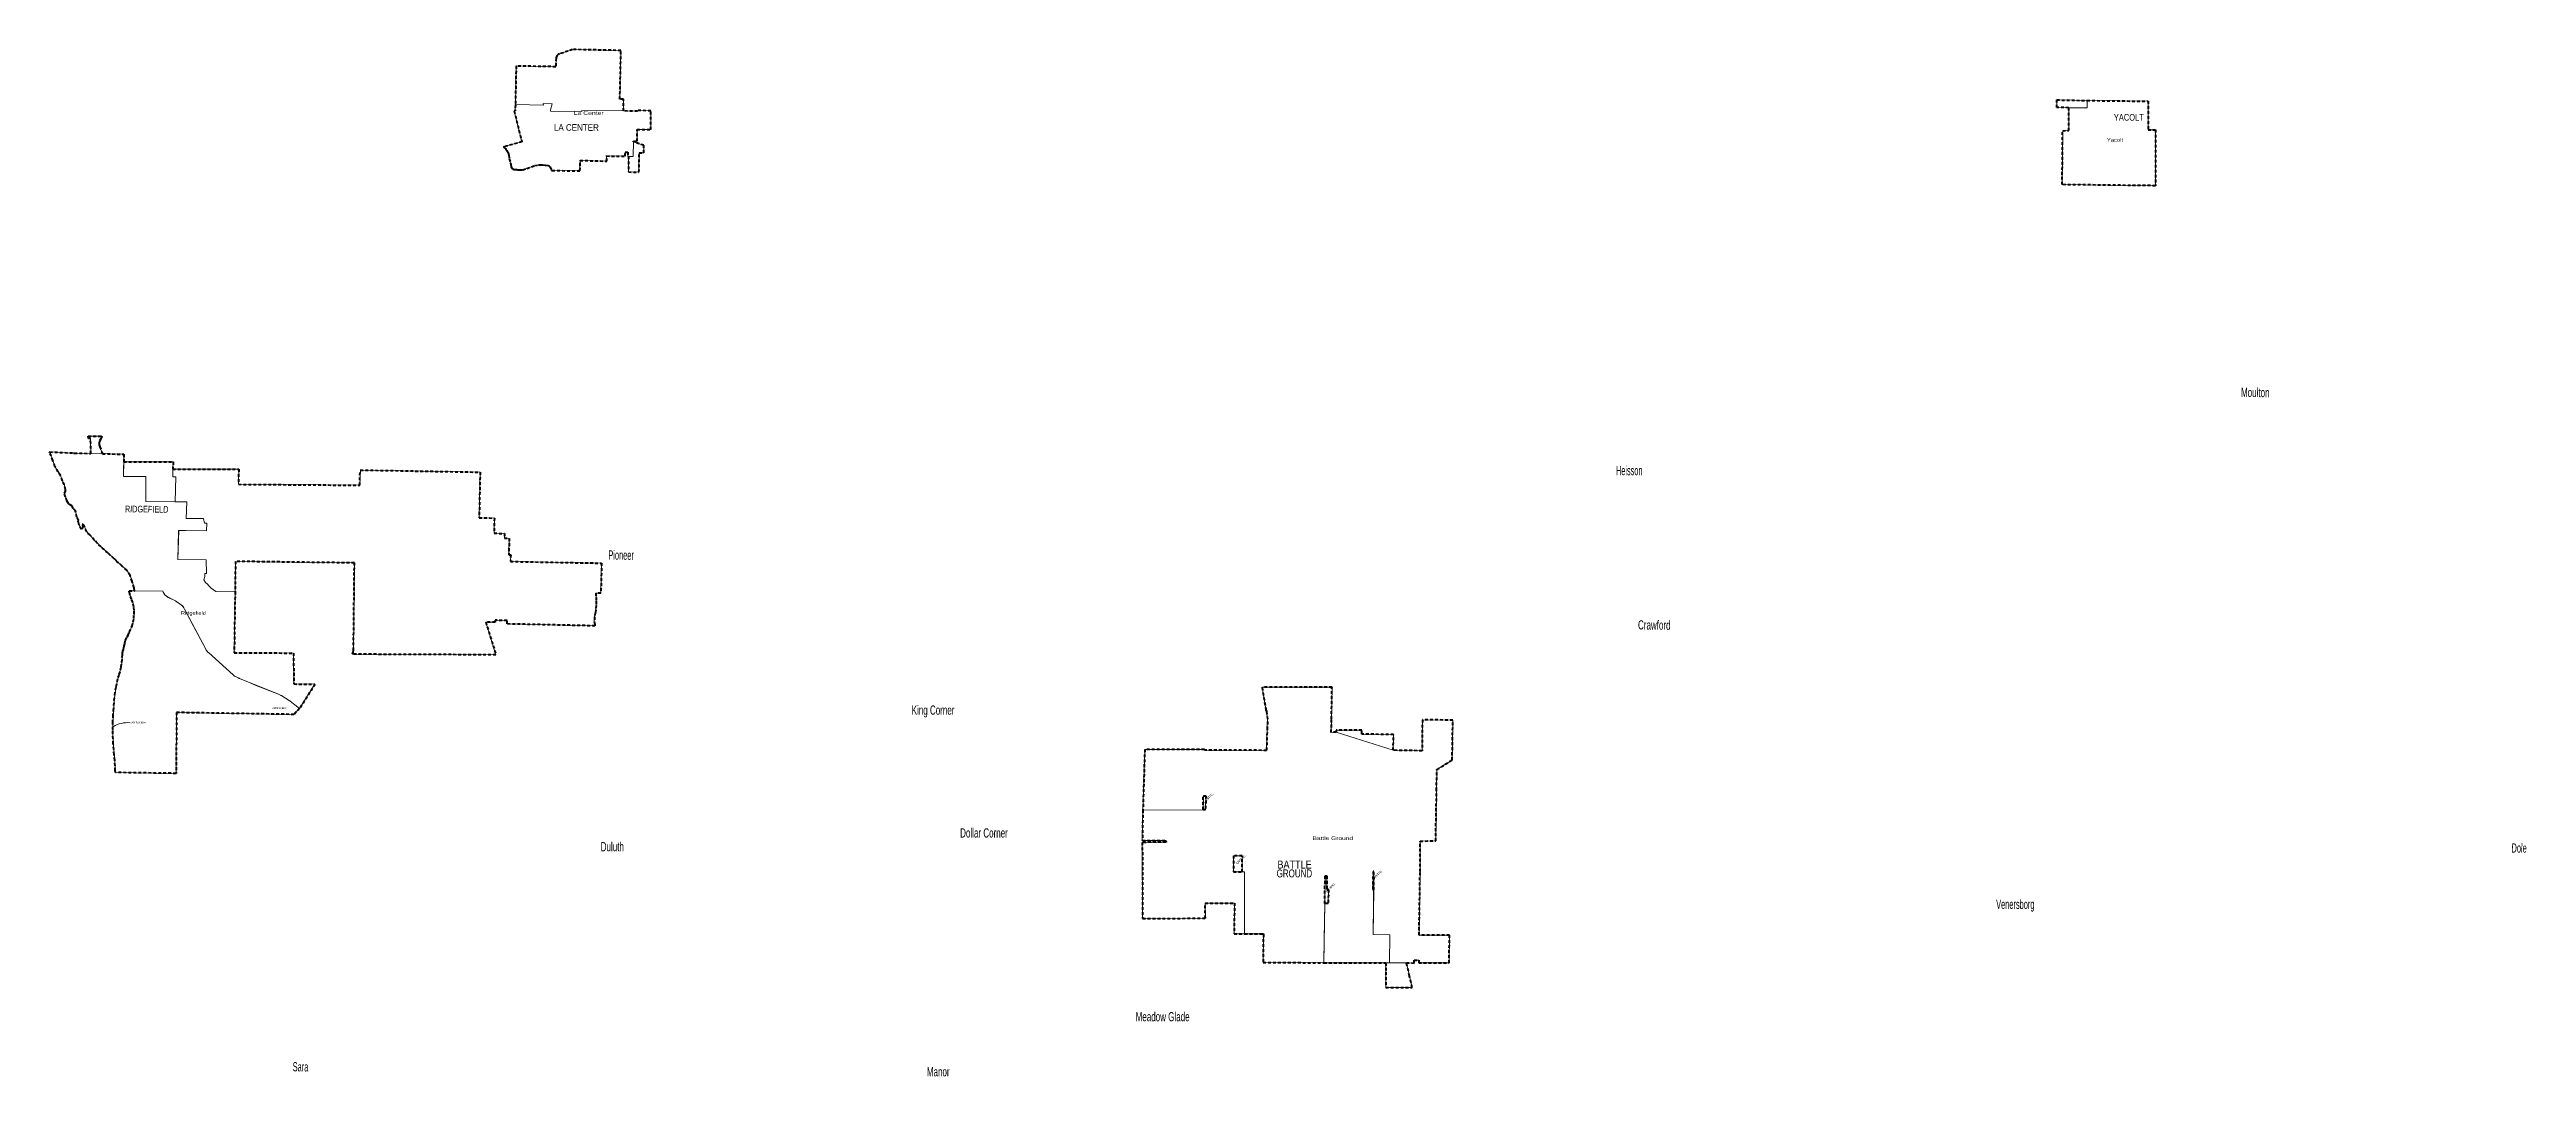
# Model space of a CAD drawing. Header units: feet. Extents: x -903180 to 1023491, y -707744 to 564635.
# Drawn here: x -447946 to -340563, y -636031 to -591494 of the extents above; entities that cross this region are included whole.
import ezdxf

# ---------------------------------------------------------------- set-up
doc = ezdxf.new("R2010")
doc.units = ezdxf.units.FT
doc.header["$LTSCALE"] = 80
doc.linetypes.add('SHORT_DASHED', pattern=[2.7, 1.5, -1.2])
for name, color, linetype, lineweight in [('1', 7, 'Continuous', 13), ('13', 7, 'SHORT_DASHED', 40), ('58', 7, 'Continuous', 13)]:
    doc.layers.add(name, color=color, linetype=linetype, lineweight=lineweight)
for name, color, linetype in [('14', 7, 'Continuous'), ('16', 7, 'Continuous'), ('36', 7, 'Continuous')]:
    doc.layers.add(name, color=color, linetype=linetype)

msp = doc.modelspace()

# ---------------------------------------------------------------- texts
at = {"layer": '1'}
for p in [(-444406.75, -620714.23), (-438291.7, -620089.81)]:
    msp.add_text('(APPROX BDY)', height=64, dxfattribs=at).set_placement(p)
at = {"layer": '14'}
for s, rotation, width, p in [('LA CENTER', 359.793, 0.9, (-426079.12, -595014.77)), ('RIDGEFIELD', 359.485, 0.75, (-444678.6, -611562.25))]:
    msp.add_text(s, height=288.5, rotation=rotation, dxfattribs=dict(at, width=width)).set_placement(p)
for s, height, width, p in [('YACOLT', 292.8, 0.8, (-358450.22, -594580.33)), ('GROUND', 345.6, 0.75, (-394747.57, -627397.54)), ('BATTLE', 345.6, 0.85, (-394711.97, -627014.26))]:
    msp.add_text(s, height=height, dxfattribs=dict(at, width=width)).set_placement(p)
at = {"layer": '16'}
for s, rotation, width, p in [('Moulton', 359.37, 0.65, (-352940.18, -606559.93)), ('Pioneer', 359.37, 0.6, (-423721.6, -613614.45)), ('Crawford', 359.37, 0.65, (-379082.13, -616643.89)), ('Dole', 359.351, 0.6, (-341212.07, -626319.18)), ('Sara', 359.37, 0.6, (-437406.51, -635807.03))]:
    msp.add_text(s, height=400, rotation=rotation, dxfattribs=dict(at, width=width)).set_placement(p)
for s, width, p in [('Heisson', 0.55, (-380037.61, -609954.25)), ('King Corner', 0.65, (-410568.71, -620341.73)), ('Duluth', 0.65, (-424051, -626266.05)), ('Dollar Corner', 0.65, (-408467.63, -625668.69)), ('Venersborg', 0.6, (-363552.28, -628763.25)), ('Meadow Glade', 0.65, (-400859.17, -633637.95)), ('Manor', 0.65, (-409910.79, -636025.55))]:
    msp.add_text(s, height=400, dxfattribs=dict(at, width=width)).set_placement(p)
at = {"layer": '36'}
for s, width, p in [('La Center', 1.4, (-425218.09, -594327.13)), ('Yacolt', 1.2, (-358755.25, -595493.74)), ('Ridgefield', 1.15, (-442246.18, -616008.45)), ('Battle Ground', 1.35, (-393190.98, -625777.93))]:
    msp.add_text(s, height=157.5, dxfattribs=dict(at, width=width)).set_placement(p)
at = {"layer": '36', "width": 1.35}
for p in [(-397880.31, -624185.18), (-396453.61, -626846.23), (-390551.89, -627525.25), (-392575.03, -628068.51)]:
    msp.add_text('Uninc.', height=113, rotation=45, dxfattribs=at).set_placement(p)

# ---------------------------------------------------------------- linework, layer by layer
at = {"layer": '1'}
msp.add_arc((-444543.91, -621967.48), 1281.3, 86.10675, 119.72474, dxfattribs=at)
at = {"layer": '13'}
msp.add_line((-445671.83, -608267.92), (-445691.76, -608306.52), dxfattribs=at)
for points in [[(-426178.04, -596745.88), (-426156.87, -596745.95), (-424948.66, -596750.32), (-424940.08, -596305.18), (-423786.59, -596334.35), (-423795.38, -596110.11), (-422990.4, -596125.75), (-422988.08, -595941.46), (-422872.33, -595944.82), (-422875.49, -596129.47), (-422844.13, -596129.62), (-422848.55, -596802.49), (-422390.98, -596815.37), (-422382.37, -595975.03), (-422183.7, -595975.73), (-422178.1, -595675.59), (-422176.36, -595647.79), (-422379.49, -595581.83), (-422633.98, -595503.6), (-422635.43, -595470.48), (-422475.28, -595472.62), (-422475.68, -594964.19), (-421870.68, -594966.79), (-421876.57, -594150.34), (-422457.8, -594141.86), (-422458.1, -594172.39), (-423068.55, -594156.81), (-423056.66, -593648.16), (-423221.63, -593645.04), (-423172.27, -591533.59), (-425271.43, -591493.96), (-425837.61, -591683.25), (-425893.96, -591707.44), (-425931.12, -591740.64), (-425956.61, -591773.78), (-425974.41, -591809.41), (-425984.91, -591844.12), (-425985.37, -591853.26), (-425987.33, -591868.9), (-426001, -592240.32), (-427717.77, -592207.91), (-427751.11, -593877.68), (-427751.3, -593897.5), (-427753.71, -594154.52), (-427802.98, -594153.38), (-427468.57, -595498.58), (-428244.5, -595703.87), (-428262.52, -595708.64), (-428244.5, -595727.57), (-428226.23, -595746.76), (-428208.11, -595754.54), (-428175.64, -595790.17), (-428167.29, -595818.11), (-428124.63, -595867.63), (-428110.07, -595911.52), (-428077.57, -595949.16), (-428035.91, -596078.82), (-428017.96, -596234.83), (-427961.8, -596404.37), (-427942.83, -596480.24), (-427939.56, -596582.36), (-427923.05, -596622.21), (-427898.71, -596647.93), (-427888.63, -596653.81), (-427842.14, -596689.27), (-427801.98, -596698.77), (-427669.85, -596699.05), (-427639.67, -596710.69), (-427557.53, -596715.63), (-427425.51, -596707.91), (-427258.01, -596653.66), (-426907.22, -596528.94), (-426753.42, -596500.91), (-426651.39, -596495.59), (-426575.25, -596500.6), (-426445.81, -596507.18), (-426328.7, -596525.46), (-426272.15, -596564.79), (-426257.87, -596586.64), (-426247.76, -596594.52), (-426187.25, -596725.88)], [(-356651.64, -597400.09), (-360690.91, -597353.46), (-360669.76, -595013.55), (-360407, -595009.64), (-360406.11, -594016.53), (-360925.66, -594006.22), (-360926.57, -593679.55), (-359605.27, -593705.76), (-356969.08, -593736.18), (-356969.95, -594970.59), (-356649.96, -594978.02)], [(-388788.7, -631110.18), (-388786.83, -630985.19), (-388586.81, -630985.74), (-388589.29, -631108.33), (-387273.17, -631102.95), (-387250.47, -629907.01), (-388570.48, -629896.22), (-388529.24, -627145.31), (-388526, -625820.23), (-387852.01, -625817.46), (-387815.51, -623636.88), (-387815.17, -623616.86), (-387800.84, -622719.03), (-387135.39, -622306.71), (-387108.84, -620577.41), (-388428.36, -620562.95), (-388444.78, -621907.08), (-389695.03, -621884.12), (-389676.3, -621204.4), (-391055.17, -621180.51), (-391056.13, -621011.52), (-392171.13, -621008.6), (-392168.74, -621104.57), (-392379.22, -621106.72), (-392368.38, -620520.29), (-392346.21, -619146.28), (-395371.65, -619146.22), (-395381.2, -619146.22), (-395377.72, -619166.22), (-395217.1, -620088.88), (-395213.26, -620110.95), (-395208.98, -620128.88), (-395192.03, -620199.81), (-395155.98, -620420.81), (-395143.23, -620644.36), (-395153.22, -620853.3), (-395154.41, -620878.22), (-395154.85, -620893.3), (-395185.25, -621888.1), (-397881.26, -621877.31), (-397880.79, -621853.93), (-400464.38, -621845.88), (-400544.23, -624478.34), (-400570.94, -625803.52), (-399543.63, -625792.98), (-399543.19, -625872.58), (-400571.09, -625877.67), (-400556.34, -629185.38), (-397837.93, -629166.31), (-397847.48, -628515.23), (-396577.46, -628516.05), (-396587.49, -629838.31), (-396135.49, -629839.65), (-395354.26, -629842.97), (-395320.76, -629843.12), (-395321.01, -629863.06), (-395336.51, -631088.06), (-392693.69, -631099.32), (-390012.85, -631106.08), (-390016.64, -631506.53), (-390017.48, -632170.37), (-388872.93, -632175.36), (-388987.06, -631675.05), (-389118.16, -631107.98)], [(-397924.23, -623860.23), (-397816.27, -623862.18), (-397828.36, -624461.99), (-397933.17, -624461.92)], [(-396235.49, -626456.2), (-396615.49, -626457.64), (-396615.49, -627157.65), (-396235.49, -627156.2)], [(-392512.67, -628534.73), (-392660.4, -628534.52), (-392644.83, -627334.55), (-392569.83, -627334.76), (-392577.61, -627934.74), (-392500.27, -627933.55)], [(-390577.48, -627938.01), (-390537.48, -627937.95), (-390527.14, -627142.09), (-390567.15, -627142.09)]]:
    msp.add_lwpolyline(points, close=True, dxfattribs=at)
for points in [[(-442460.97, -622886.2), (-445082.19, -622849.76), (-445098.18, -622766.79), (-445106.19, -622562.47), (-445120.2, -622324.1), (-445146.22, -622069.69), (-445159.35, -621856.09), (-445182.61, -621602.96), (-445200.05, -621154.9), (-445202.95, -620989.05), (-445197.14, -620686.46), (-445191.32, -620411.52), (-445173.88, -620156.93), (-445121.55, -619476.1), (-445054.68, -619115.32), (-444976.17, -618734.17), (-444920.93, -618600.33), (-444862.79, -618393.75), (-444836.62, -618271.55), (-444810.46, -618070.79), (-444787.92, -617747.84), (-444776.28, -617653.28), (-444764.65, -617581.99), (-444746.48, -617517.26), (-444721.41, -617426.33), (-444708.32, -617363.78), (-444682.89, -617226.32), (-444648, -617107.04), (-444584.03, -616961.56), (-444543.33, -616885.92), (-444485.18, -616752.08), (-444365.98, -616487.32), (-444314.5, -616316.8), (-444290.38, -616157.09), (-444281.66, -615976.7), (-444278.75, -615805.04), (-444296.19, -615659.57), (-444339.81, -615479.18), (-444392.14, -615330.8), (-444453.2, -615176.6), (-444470.38, -615107.89), (-444491.08, -614971.39), (-444260.87, -614973.6), (-444278.57, -614839.82), (-444370.15, -614560.61), (-444455.5, -614299.35), (-444600.39, -614078.91), (-444792.81, -613899.16), (-445049.87, -613672.18), (-445145.12, -613579.29), (-445414.57, -613322.44), (-445726.21, -613054.11), (-446004.05, -612767.31), (-446196.98, -612547.51), (-446334.81, -612411.11), (-446481.21, -612070.52), (-446512.86, -612100.98), (-446499.09, -612241), (-446558.53, -612289.85), (-446662.74, -612120.96), (-446706.66, -611971.32), (-446691.55, -611899.01), (-446767.19, -611773.82), (-446816.42, -611520.09), (-446916.26, -611404.08), (-446934.88, -611382.45), (-446938.96, -611364.08), (-446946.43, -611330.4), (-446950.93, -611317.75), (-446957.96, -611297.99), (-446978.34, -611285.32), (-447050.17, -611240.69), (-447127.87, -611175.72), (-447191.13, -611070.68), (-447253.65, -610887.3), (-447298.52, -610748.27), (-447251.42, -610652.24), (-447258.78, -610581.85), (-447314.93, -610362.35), (-447381.64, -610197.01), (-447477.81, -609963.1), (-447574.71, -609805.53), (-447711.05, -609571.27), (-447799.02, -609319.35), (-447938.64, -608966.48), (-447945.81, -608946.7), (-447930.64, -608947.38), (-446908.34, -608993.2), (-446890.66, -608994), (-446868.34, -608994.54), (-446154.21, -609011.9), (-446166.66, -608361.68), (-446262.45, -608360.03), (-446264.39, -608258.64), (-445671.83, -608267.92)], [(-445691.76, -608306.52), (-445695.86, -608317.77), (-445726.93, -608383.55), (-445758.7, -608451.67), (-445779.94, -608498.03), (-445789, -608545.16), (-445793.75, -608593.63), (-445791.06, -608631.26), (-445783.14, -608675.28), (-445763.99, -608717.63), (-445655.37, -609024.04), (-444723.62, -609046.7), (-444723.93, -609368.9), (-442581.57, -609381.18), (-442603.63, -609694.33), (-439743.94, -609689.49), (-439755.83, -610350.11), (-434492.79, -610389.58), (-434483.44, -609731.19), (-434463.44, -609731.1), (-429277.38, -609822.71), (-429320.08, -611802.26), (-428660.17, -611813.97), (-428674.41, -612473.82), (-428221.48, -612481.86), (-428225.97, -612689.82), (-428018.01, -612693.51), (-428033.37, -613405.35), (-427953.38, -613406.77), (-427959.68, -613698.7), (-424011.78, -613768.74), (-424046.53, -615071.31), (-424258.62, -615069.01), (-424252.92, -615253.54), (-424245.39, -615423.11), (-424241.62, -615600.21), (-424264.23, -615788.62), (-424286.84, -615928.04), (-424316.98, -616101.37), (-424328.29, -616293.54), (-424301.91, -616414.12), (-424298.26, -616488.08), (-428112.88, -616405.12), (-428110.68, -616258.13), (-428623.57, -616246.97), (-428624.87, -616333.95), (-429030.38, -616325.13), (-428592.29, -617745.72), (-434809.43, -617718.78), (-434781.6, -617635.28), (-434768.18, -617541.34), (-434729.18, -613758.45), (-439885.63, -613694.21), (-439902, -615013.19), (-439939.31, -617654.16), (-437370.9, -617669.15), (-437350.29, -619009.12), (-436441.87, -619016.91), (-437102.21, -620065.51), (-437348.26, -620330.84), (-442435.61, -620246.25), (-442460.97, -622886.2)]]:
    msp.add_lwpolyline(points, dxfattribs=at)
at = {"layer": '58'}
for points in [[(-423172.27, -591533.59), (-423221.63, -593645.04), (-423056.66, -593648.16), (-423068.55, -594156.81), (-424868.85, -594142.87), (-424872.28, -594188.99), (-426231.43, -594164.72), (-426232.6, -594110.43), (-426156.33, -593850.03), (-426538.24, -593841.95), (-426537.44, -593906.04), (-427751.11, -593877.68), (-427717.77, -592207.91), (-426001, -592240.32), (-425987.33, -591868.9), (-425974.41, -591809.41), (-425956.61, -591773.78), (-425931.12, -591740.64), (-425893.96, -591707.44), (-425837.61, -591683.25), (-425271.43, -591493.96)], [(-359605.27, -593705.76), (-359606.72, -594025.75), (-360406.11, -594016.53), (-360925.66, -594006.22), (-360926.57, -593679.55)], [(-356651.64, -597400.09), (-360690.91, -597353.46), (-360669.76, -595013.55), (-360407, -595009.64), (-360406.11, -594016.53), (-359606.72, -594025.75), (-359605.27, -593705.76), (-356969.08, -593736.18), (-356969.95, -594970.59), (-356649.96, -594978.02)], [(-426178.04, -596745.88), (-426156.87, -596745.95), (-424948.66, -596750.32), (-424940.08, -596305.18), (-423786.59, -596334.35), (-423795.38, -596110.11), (-422990.4, -596125.75), (-422988.08, -595941.46), (-422872.33, -595944.82), (-422875.49, -596129.47), (-422641.93, -596137.87), (-422635.43, -595470.48), (-422475.28, -595472.62), (-422475.68, -594964.19), (-421870.68, -594966.79), (-421876.57, -594150.34), (-422457.8, -594141.86), (-422458.1, -594172.39), (-423068.55, -594156.81), (-424868.85, -594142.87), (-424872.28, -594188.99), (-426231.43, -594164.72), (-426232.6, -594110.43), (-426156.33, -593850.03), (-426538.24, -593841.95), (-426537.44, -593906.04), (-427731.11, -593878.14), (-427751.11, -593877.68), (-427751.3, -593897.5), (-427753.71, -594154.52), (-427802.98, -594153.38), (-427468.57, -595498.58), (-428244.5, -595703.87), (-428262.52, -595708.64), (-428244.5, -595727.57), (-428226.23, -595746.76), (-428208.11, -595754.54), (-428175.64, -595790.17), (-428167.29, -595818.11), (-428124.63, -595867.63), (-428110.07, -595911.52), (-428077.57, -595949.16), (-428035.91, -596078.82), (-428017.96, -596234.83), (-427961.8, -596404.37), (-427942.83, -596480.24), (-427939.56, -596582.36), (-427923.05, -596622.21), (-427898.71, -596647.93), (-427888.63, -596653.81), (-427842.14, -596689.27), (-427801.98, -596698.77), (-427669.85, -596699.05), (-427639.67, -596710.69), (-427557.53, -596715.63), (-427425.51, -596707.91), (-427258.01, -596653.66), (-426907.22, -596528.94), (-426753.42, -596500.91), (-426651.39, -596495.59), (-426575.25, -596500.6), (-426445.81, -596507.18), (-426328.7, -596525.46), (-426272.15, -596564.79), (-426257.87, -596586.64), (-426247.76, -596594.52), (-426187.25, -596725.88)], [(-422379.49, -595581.83), (-422176.36, -595647.79), (-422183.7, -595975.73), (-422382.37, -595975.03), (-422390.98, -596815.37), (-422848.55, -596802.49), (-422844.13, -596129.62), (-422641.93, -596137.87), (-422633.98, -595503.6)], [(-445655.37, -609024.04), (-445763.99, -608717.63), (-445792.91, -608622.79), (-445791.03, -608556.98), (-445779.76, -608506.22), (-445671.83, -608267.92), (-446264.39, -608258.64), (-446262.45, -608360.03), (-446166.66, -608361.68), (-446154.21, -609011.97)], [(-442468, -610020.41), (-442500.3, -611110.29), (-443776.43, -611091.9), (-443768.86, -610006.58), (-444738.97, -610008.64), (-444723.93, -609368.9), (-442581.57, -609381.18), (-442603.63, -609694.33), (-442602.02, -610018.98)], [(-434768.18, -617541.34), (-434781.6, -617635.28), (-434809.43, -617718.78), (-428592.29, -617745.72), (-429030.38, -616325.13), (-428624.87, -616333.95), (-428623.57, -616246.97), (-428110.68, -616258.13), (-428112.88, -616405.12), (-424298.26, -616488.08), (-424301.91, -616414.12), (-424328.29, -616293.54), (-424316.98, -616101.37), (-424286.84, -615928.04), (-424264.23, -615788.62), (-424241.62, -615600.21), (-424252.92, -615253.54), (-424258.62, -615069.01), (-424046.53, -615071.31), (-424011.78, -613768.74), (-427959.68, -613698.7), (-427953.38, -613406.77), (-428033.37, -613405.35), (-428018.01, -612693.51), (-428225.97, -612689.82), (-428221.48, -612481.86), (-428221.48, -612481.86), (-428674.41, -612473.82), (-428660.17, -611813.97), (-429320.08, -611802.26), (-429277.38, -609822.71), (-434463.44, -609731.1), (-434492.79, -610389.58), (-439755.83, -610350.11), (-439743.94, -609689.49), (-442603.63, -609694.33), (-442602.02, -610018.98), (-442468, -610020.41), (-442500.3, -611110.29), (-442000.08, -611110.31), (-442019.64, -611831.15), (-441271.51, -611836.12), (-441225.75, -612036.43), (-441126.15, -612037.09), (-441133.9, -612367.04), (-442340.28, -612354.12), (-442378.33, -613611.29), (-441151.13, -613623.34), (-441147.65, -614220.16), (-441218.88, -614219.7), (-441210.11, -614347.69), (-441258.49, -614485.83), (-441188.54, -614611.61), (-441094.55, -614685.44), (-441033.35, -614748.74), (-440935.74, -614850.21), (-440730.96, -615005.1), (-439902, -615013.19), (-439885.63, -613694.21), (-434729.18, -613758.45)], [(-442435.61, -620246.25), (-437348.26, -620330.84), (-437102.23, -620065.53), (-437511.7, -619754.17), (-437551.7, -619725.68), (-437876.85, -619525.25), (-438022.39, -619457.61), (-438022.39, -619457.61), (-438022.39, -619457.61), (-438022.39, -619457.61), (-439029.88, -619054.29), (-439252.53, -618954.03), (-439707.19, -618769.51), (-439762.26, -618749.09), (-439938.39, -618649.65), (-439978.39, -618616.71), (-441059.88, -617643.32), (-441077.1, -617627.82), (-441154.87, -617539.21), (-441204.07, -617444.33), (-442096.13, -615764.65), (-442120.71, -615708.32), (-442195.07, -615612.46), (-442261.19, -615559.83), (-442261.19, -615559.83), (-442491.01, -615407.77), (-442732.89, -615281.9), (-442878.14, -615208.02), (-442943.49, -615145.15), (-442994.33, -615070.07), (-443028.58, -614985.7), (-444239.97, -614973.8), (-444491.08, -614971.39), (-444491.08, -614971.39), (-444453.2, -615176.6), (-444339.81, -615479.18), (-444296.19, -615659.57), (-444296.19, -615659.57), (-444278.75, -615805.04), (-444281.66, -615976.7), (-444290.38, -616157.09), (-444314.5, -616316.8), (-444365.98, -616487.32), (-444365.98, -616487.32), (-444485.18, -616752.08), (-444543.33, -616885.92), (-444584.03, -616961.56), (-444648, -617107.04), (-444682.89, -617226.32), (-444721.41, -617426.33), (-444746.48, -617517.26), (-444764.65, -617581.99), (-444787.92, -617747.84), (-444810.46, -618070.79), (-444836.62, -618271.55), (-444862.79, -618393.75), (-444976.17, -618734.17), (-444976.17, -618734.17), (-445054.68, -619115.32), (-445054.68, -619115.32), (-445121.55, -619476.1), (-445121.55, -619476.1), (-445173.88, -620156.93), (-445191.32, -620411.52), (-445191.32, -620411.52), (-445202.95, -620989.05), (-445200.05, -621154.9), (-445159.35, -621856.09), (-445120.2, -622324.1), (-445106.19, -622562.47), (-445082.19, -622849.76), (-442460.97, -622886.2)], [(-388788.7, -631110.18), (-388786.83, -630985.19), (-388586.81, -630985.74), (-388589.29, -631108.33), (-387273.17, -631102.95), (-387250.47, -629907.01), (-388570.48, -629896.22), (-388529.24, -627145.31), (-388526, -625820.23), (-387852.01, -625817.46), (-387815.51, -623636.88), (-387815.17, -623616.86), (-387813.31, -623553.19), (-387800.84, -622719.03), (-387135.39, -622306.71), (-387112.89, -620834.54), (-387108.84, -620577.41), (-388428.36, -620562.95), (-388438.96, -621400.94), (-388444.78, -621907.08), (-388444.78, -621907.08), (-388444.78, -621907.08), (-389695.03, -621884.12), (-392168.74, -621104.57), (-392379.22, -621106.72), (-392368.38, -620520.29), (-392346.21, -619146.28), (-392359.23, -619144.02), (-395371.65, -619146.22), (-395381.2, -619146.22), (-395377.72, -619166.22), (-395217.1, -620088.88), (-395213.26, -620110.95), (-395208.98, -620128.88), (-395192.03, -620199.81), (-395155.98, -620420.81), (-395143.23, -620644.36), (-395153.22, -620853.3), (-395154.41, -620878.22), (-395154.85, -620893.3), (-395185.25, -621888.1), (-397881.26, -621877.31), (-397880.79, -621853.93), (-400464.38, -621845.88), (-400544.23, -624478.34), (-397933.17, -624461.92), (-397924.23, -623860.23), (-397816.27, -623862.18), (-397828.36, -624461.99), (-400544.23, -624478.34), (-400570.94, -625803.52), (-399543.63, -625792.98), (-399543.19, -625872.58), (-400571.09, -625877.67), (-400556.34, -629185.38), (-397837.93, -629166.31), (-397847.48, -628515.23), (-396577.46, -628516.05), (-396587.49, -629838.31), (-396135.49, -629839.65), (-396135.49, -627155.83), (-396235.49, -627156.2), (-396615.49, -627157.65), (-396615.49, -626457.64), (-396235.49, -626456.2), (-396235.49, -627156.2), (-396135.49, -627155.83), (-396135.49, -629839.65), (-395354.26, -629842.97), (-395320.76, -629843.12), (-395321.01, -629863.06), (-395336.51, -631088.06), (-392693.69, -631099.32), (-392680.38, -630074.47), (-392660.4, -628534.52), (-392644.83, -627334.55), (-392569.83, -627334.76), (-392577.61, -627934.74), (-392500.27, -627933.55), (-392512.67, -628534.73), (-392660.4, -628534.52), (-392693.69, -631099.32), (-389856.63, -631107.24), (-389843.66, -629882.24), (-390562.68, -629880.27), (-390537.48, -627937.95), (-390577.48, -627938.01), (-390567.49, -627168.51), (-390567.15, -627142.09), (-390547.23, -627142.09), (-390547.2, -627142.09), (-390527.14, -627142.09), (-390527.46, -627166.67), (-390562.68, -629880.27), (-389843.66, -629882.24), (-389856.63, -631107.24)], [(-392168.74, -621104.57), (-392171.13, -621008.6), (-391056.13, -621011.52), (-391055.17, -621180.51), (-389676.3, -621204.4), (-389695.03, -621884.12)], [(-388872.93, -632175.36), (-390017.48, -632170.37), (-390016.64, -631506.53), (-390012.85, -631106.08), (-389856.63, -631107.24), (-389118.16, -631107.98), (-388987.06, -631675.05)]]:
    msp.add_lwpolyline(points, close=True, dxfattribs=at)
for points in [[(-437102.23, -620065.53), (-436441.87, -619016.91), (-437350.29, -619009.12), (-437370.9, -617669.15), (-439939.31, -617654.16), (-439902, -615013.19), (-440730.96, -615005.1), (-440935.74, -614850.21), (-441033.35, -614748.74), (-441088.83, -614691.22), (-441094.55, -614685.44), (-441188.54, -614611.61), (-441258.49, -614485.83), (-441210.11, -614347.69), (-441218.88, -614219.7), (-441147.65, -614220.16), (-441151.13, -613623.34), (-442378.33, -613611.29), (-442360.57, -612376.06), (-442360.25, -612353.86), (-442340.28, -612354.12), (-442033.94, -612358.24), (-441133.9, -612367.04), (-441126.15, -612037.09), (-441225.75, -612036.43), (-441271.51, -611836.12), (-442019.64, -611831.15), (-442000.08, -611110.31), (-442318.75, -611111.69), (-442338.75, -611111.78), (-442358.75, -611110.78), (-443776.43, -611091.9), (-443768.86, -610006.58), (-444738.97, -610008.64), (-444723.62, -609046.7), (-446868.34, -608994.54), (-446890.66, -608994), (-446908.34, -608993.2), (-447930.64, -608947.38), (-447945.81, -608946.7), (-447938.64, -608966.48), (-447799.02, -609319.35), (-447711.05, -609571.27), (-447574.71, -609805.53), (-447477.81, -609963.1), (-447381.64, -610197.01), (-447314.93, -610362.35), (-447258.78, -610581.85), (-447251.42, -610652.24), (-447298.52, -610748.27), (-447253.65, -610887.3), (-447191.13, -611070.68), (-447127.87, -611175.72), (-447050.17, -611240.69), (-446978.34, -611285.32), (-446957.96, -611297.99), (-446950.93, -611317.75), (-446946.43, -611330.4), (-446938.96, -611364.08), (-446934.88, -611382.45), (-446916.26, -611404.08), (-446816.42, -611520.09), (-446767.19, -611773.82), (-446691.55, -611899.01), (-446706.66, -611971.32), (-446662.74, -612120.96), (-446558.53, -612289.85), (-446499.09, -612241), (-446512.86, -612100.98), (-446481.21, -612070.52), (-446334.81, -612411.11), (-446196.98, -612547.51), (-446004.05, -612767.31), (-445726.21, -613054.11), (-445414.57, -613322.44), (-445145.12, -613579.29), (-445049.87, -613672.18), (-444792.81, -613899.16), (-444600.39, -614078.91), (-444455.5, -614299.35), (-444370.15, -614560.61), (-444278.57, -614839.82), (-444262.62, -614960.34), (-444260.86, -614973.59), (-444239.97, -614973.8), (-443048.46, -614985.51), (-443028.58, -614985.7), (-443021.53, -615006.05), (-443013.6, -615028.96), (-442994.33, -615070.07), (-442970.88, -615108.94), (-442943.49, -615145.15), (-442912.46, -615178.3), (-442878.14, -615208.02), (-442840.89, -615234), (-442801.14, -615255.93), (-442759.31, -615273.6), (-442755.46, -615274.81), (-442732.89, -615281.9), (-442715.46, -615290.97), (-442491.01, -615407.77)], [(-442491.01, -615407.77), (-442261.19, -615559.83), (-442246.33, -615571.02), (-442226.01, -615586.31), (-442206.33, -615602.94), (-442195.07, -615612.46), (-442166.98, -615641.75), (-442142.1, -615673.82), (-442120.71, -615708.32), (-442107.99, -615733.59), (-442096.13, -615764.65), (-441827.06, -616269.95), (-441818.37, -616286.27), (-441805.81, -616309.95), (-441204.07, -617444.33), (-441189.53, -617471.74), (-441183.96, -617484.33), (-441175.8, -617502.76), (-441154.87, -617539.21), (-441130.25, -617573.27), (-441102.2, -617604.57), (-441099.88, -617606.72), (-441077.1, -617627.82), (-441059.88, -617643.32), (-439978.39, -618616.71), (-439956.27, -618636.62), (-439938.39, -618649.65), (-439895.12, -618681.18), (-439830.47, -618718.62), (-439762.26, -618749.09), (-439747.19, -618754.38), (-439726.01, -618761.82), (-439707.19, -618769.51), (-438022.39, -619457.61), (-437916.85, -619504.35), (-437895.21, -619513.93), (-437876.85, -619525.25), (-437551.7, -619725.68), (-437530.14, -619740.14), (-437511.7, -619754.17), (-437102.23, -620065.53)]]:
    msp.add_lwpolyline(points, dxfattribs=at)

msp.set_redraw_order([(e.dxf.handle, doc.entitydb.next_handle()) for e in msp.query("TEXT MTEXT ATTDEF DIMENSION ARC_DIMENSION")])  # texts and dimensions are drawn at this point

doc.saveas('drawing.dxf')
